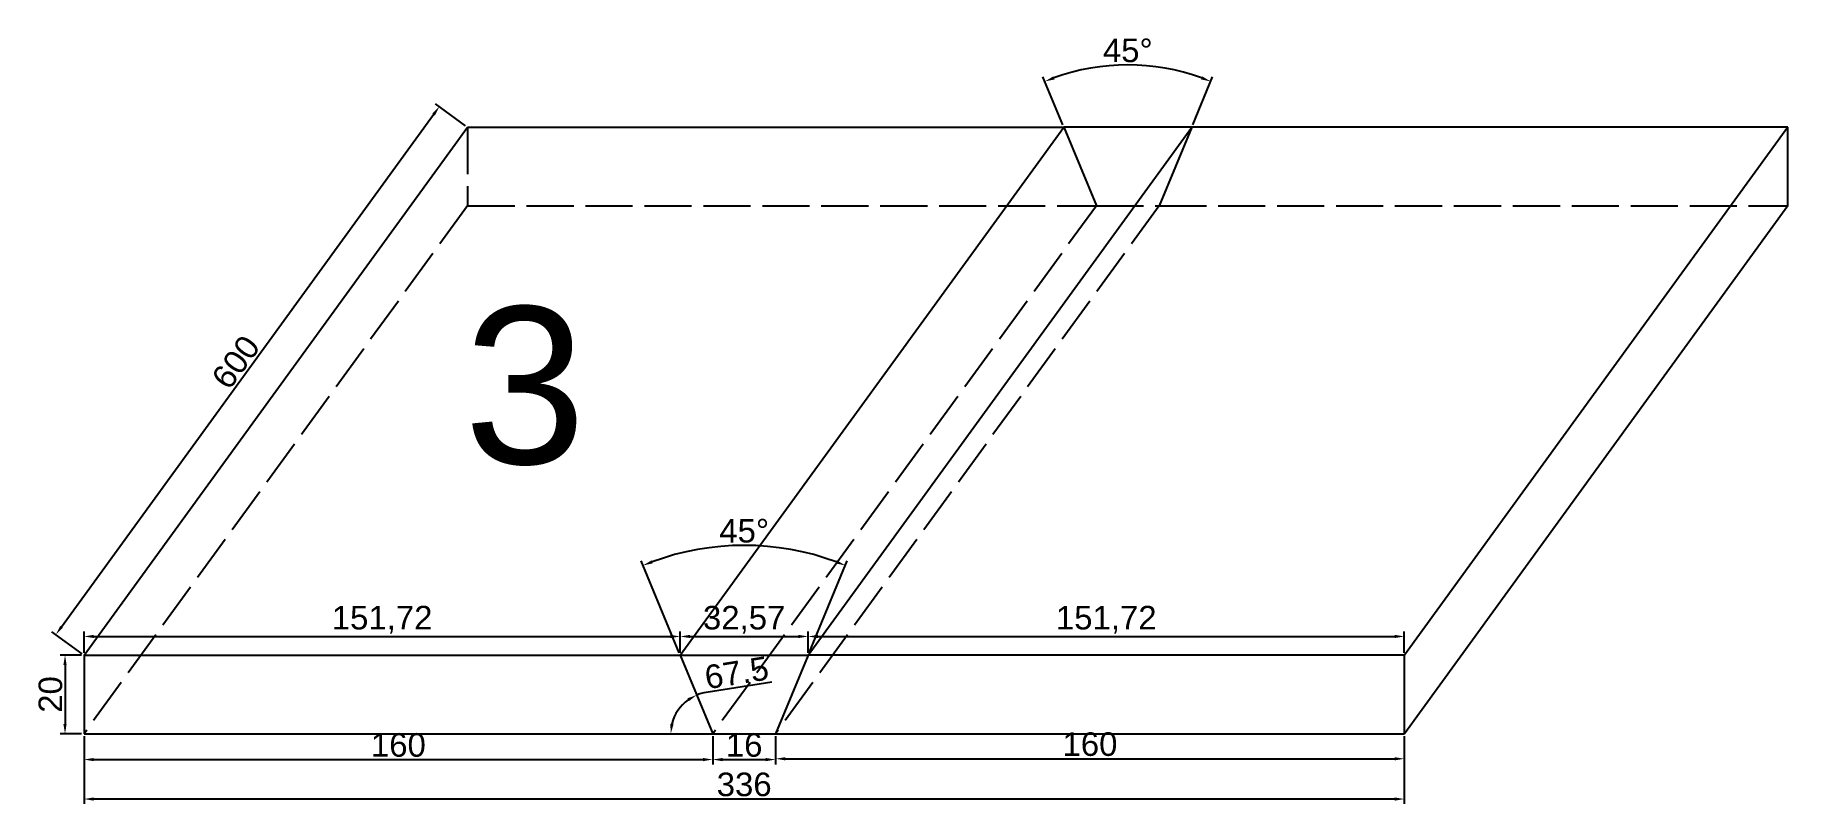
# Model space of a CAD drawing. Header units: millimetres. Extents: x 397 to 22000, y -812 to 12499.
# Drawn here: x 11951.1 to 12397.2, y 1838.6 to 2034.4 of the extents above; entities that cross this region are included whole.
import ezdxf

# ---------------------------------------------------------------- set-up
doc = ezdxf.new("R2010")
doc.units = ezdxf.units.MM
doc.linetypes.add('ACAD_ISO02W100', pattern=[15, 12, -3])
doc.layers.add('尺寸标注', color=6, linetype='Continuous')
doc.layers.add('标号', color=4, linetype='Continuous')
doc.styles.get("Standard").update_dxf_attribs({"font": 'arial.ttf'})
doc.dimstyles.new('ISO-25-old', dxfattribs={"dimtxt": 6, "dimasz": 2.5, "dimexe": 1.25, "dimexo": 0.625, "dimtad": 1, "dimtxsty": 'Standard', "dimcen": 2.5, "dimadec": 0, "dimazin": 0, "dimtfac": 1, "dimtmove": 0, "dimatfit": 3, "dimfxl": 1, "dimarcsym": 0})

msp = doc.modelspace()

# ---------------------------------------------------------------- texts
at = {"layer": '标号', "insert": (12060.207, 1924.622), "char_height": 40, "attachment_point": 7}
msp.add_mtext_dynamic_manual_height_columns('3 ', width=70.10425, gutter_width=12.5, heights=[0], dxfattribs=at)

# ---------------------------------------------------------------- blocks, each defined once
blk = doc.blocks.new('*D359')
at = {"layer": 'Defpoints', "color": 0, "transparency": 16777216}
for p in [(11963.54, 1856.45), (12123.54, 1856.45), (12123.54, 1849.88)]:
    blk.add_point(p, dxfattribs=at)
at = {"layer": '尺寸标注', "color": 0, "lineweight": -2, "transparency": 16777216}
for p, q in [((11963.54, 1855.83), (11963.54, 1848.63)), ((12123.54, 1855.83), (12123.54, 1848.63)), ((11966.04, 1849.88), (12121.04, 1849.88))]:
    blk.add_line(p, q, dxfattribs=at)
at = {"layer": '尺寸标注', "color": 0, "transparency": 16777216}
for points in [[(11966.04, 1850.29), (11966.04, 1849.46), (11963.54, 1849.88)], [(12121.04, 1850.29), (12121.04, 1849.46), (12123.54, 1849.88)]]:
    blk.add_solid(points, dxfattribs=at)
at = {"layer": '尺寸标注', "color": 0, "transparency": 16777216, "insert": (12043.54, 1853.56), "char_height": 6, "attachment_point": 5}
blk.add_mtext('160', dxfattribs=at)
blk = doc.blocks.new('*D360')
at = {"layer": 'Defpoints', "color": 0, "transparency": 16777216}
for p in [(11963.54, 1876.45), (11958.71, 1856.45), (11963.54, 1856.45)]:
    blk.add_point(p, dxfattribs=at)
at = {"layer": '尺寸标注', "color": 0, "lineweight": -2, "transparency": 16777216}
for p, q in [((11962.92, 1876.45), (11957.46, 1876.45)), ((11958.71, 1873.95), (11958.71, 1858.95)), ((11962.92, 1856.45), (11957.46, 1856.45))]:
    blk.add_line(p, q, dxfattribs=at)
at = {"layer": '尺寸标注', "color": 0, "transparency": 16777216}
for points in [[(11958.29, 1873.95), (11959.12, 1873.95), (11958.71, 1876.45)], [(11958.29, 1858.95), (11959.12, 1858.95), (11958.71, 1856.45)]]:
    blk.add_solid(points, dxfattribs=at)
at = {"layer": '尺寸标注', "color": 0, "transparency": 16777216, "insert": (11955.02, 1866.45), "char_height": 6, "attachment_point": 5, "rotation": 90}
blk.add_mtext('20', dxfattribs=at)
blk = doc.blocks.new('*D361')
at = {"layer": 'Defpoints', "color": 0, "transparency": 16777216}
for p in [(12053.97, 2016.12), (12061.16, 2010.9), (11963.54, 1876.45)]:
    blk.add_point(p, dxfattribs=at)
at = {"layer": '尺寸标注', "color": 0, "lineweight": -2, "transparency": 16777216}
for p, q in [((12060.66, 2011.27), (12052.96, 2016.86)), ((11957.82, 1883.7), (12052.5, 2014.1)), ((11963.04, 1876.82), (11955.34, 1882.41))]:
    blk.add_line(p, q, dxfattribs=at)
at = {"layer": '尺寸标注', "color": 0, "transparency": 16777216}
for points in [[(12052.17, 2014.34), (12052.84, 2013.86), (12053.97, 2016.12)], [(11957.48, 1883.94), (11958.16, 1883.45), (11956.35, 1881.68)]]:
    blk.add_solid(points, dxfattribs=at)
at = {"layer": '尺寸标注', "color": 0, "transparency": 16777216, "insert": (12002.18, 1951.07), "char_height": 6, "attachment_point": 5, "rotation": 54.0168}
blk.add_mtext('600', dxfattribs=at)
blk = doc.blocks.new('*D362')
at = {"layer": 'Defpoints', "color": 0, "transparency": 16777216}
for p in [(12115.26, 1876.45), (12113.68, 1860.54), (11963.54, 1856.45), (12123.54, 1856.45), (12123.54, 1856.45)]:
    blk.add_point(p, dxfattribs=at)
at = {"layer": '尺寸标注', "color": 0, "lineweight": -2, "transparency": 16777216}
blk.add_line((12121.86, 1867), (12138.56, 1869.66), dxfattribs=at)
for start, end in [(125.9457, 166.5543), (99.0543, 112.5)]:
    blk.add_arc((12123.54, 1856.45), 10.68, start, end, dxfattribs=at)
at = {"layer": '尺寸标注', "color": 0, "transparency": 16777216}
for points in [[(12117.07, 1865.46), (12117.48, 1864.74), (12119.46, 1866.32)], [(12113.57, 1858.89), (12112.74, 1858.99), (12112.86, 1856.45)]]:
    blk.add_solid(points, dxfattribs=at)
at = {"layer": '尺寸标注', "color": 0, "transparency": 16777216, "insert": (12129.63, 1871.97), "char_height": 6, "attachment_point": 5, "rotation": 9.0543}
blk.add_mtext('67.5', dxfattribs=at)
blk = doc.blocks.new('*D343')
at = {"layer": 'Defpoints', "color": 0, "transparency": 16777216}
for p in [(12115.26, 1881.22), (11963.54, 1876.45), (12115.26, 1876.45)]:
    blk.add_point(p, dxfattribs=at)
at = {"layer": '尺寸标注', "color": 0, "lineweight": -2, "transparency": 16777216}
for p, q in [((11963.54, 1877.08), (11963.54, 1882.47)), ((12115.26, 1877.08), (12115.26, 1882.47)), ((11966.04, 1881.22), (12112.76, 1881.22))]:
    blk.add_line(p, q, dxfattribs=at)
at = {"layer": '尺寸标注', "color": 0, "transparency": 16777216}
for points in [[(11966.04, 1881.64), (11966.04, 1880.81), (11963.54, 1881.22)], [(12112.76, 1881.64), (12112.76, 1880.81), (12115.26, 1881.22)]]:
    blk.add_solid(points, dxfattribs=at)
at = {"layer": '尺寸标注', "color": 0, "transparency": 16777216, "insert": (12039.4, 1885.45), "char_height": 6, "attachment_point": 5}
blk.add_mtext('151,72', dxfattribs=at)
blk = doc.blocks.new('*D444')
at = {"layer": 'Defpoints', "color": 0, "transparency": 16777216}
for p in [(12123.54, 1856.45), (12139.54, 1856.45), (12139.54, 1849.88)]:
    blk.add_point(p, dxfattribs=at)
at = {"layer": '尺寸标注', "color": 0, "lineweight": -2, "transparency": 16777216}
for p, q in [((12123.54, 1855.83), (12123.54, 1848.63)), ((12139.54, 1855.83), (12139.54, 1848.63)), ((12126.04, 1849.88), (12137.04, 1849.88))]:
    blk.add_line(p, q, dxfattribs=at)
at = {"layer": '尺寸标注', "color": 0, "transparency": 16777216}
for points in [[(12126.04, 1850.29), (12126.04, 1849.46), (12123.54, 1849.88)], [(12137.04, 1850.29), (12137.04, 1849.46), (12139.54, 1849.88)]]:
    blk.add_solid(points, dxfattribs=at)
at = {"layer": '尺寸标注', "color": 0, "transparency": 16777216, "insert": (12131.54, 1853.56), "char_height": 6, "attachment_point": 5}
blk.add_mtext('16', dxfattribs=at)
blk = doc.blocks.new('*D445')
at = {"layer": 'Defpoints', "color": 0, "transparency": 16777216}
for p in [(12147.83, 1881.22), (12115.26, 1876.45), (12147.83, 1876.45)]:
    blk.add_point(p, dxfattribs=at)
at = {"layer": '尺寸标注', "color": 0, "lineweight": -2, "transparency": 16777216}
for p, q in [((12115.26, 1877.08), (12115.26, 1882.47)), ((12147.83, 1877.08), (12147.83, 1882.47)), ((12117.76, 1881.22), (12145.33, 1881.22))]:
    blk.add_line(p, q, dxfattribs=at)
at = {"layer": '尺寸标注', "color": 0, "transparency": 16777216}
for points in [[(12117.76, 1881.64), (12117.76, 1880.81), (12115.26, 1881.22)], [(12145.33, 1881.64), (12145.33, 1880.81), (12147.83, 1881.22)]]:
    blk.add_solid(points, dxfattribs=at)
at = {"layer": '尺寸标注', "color": 0, "transparency": 16777216, "insert": (12131.54, 1885.45), "char_height": 6, "attachment_point": 5}
blk.add_mtext('32,57', dxfattribs=at)
blk = doc.blocks.new('*D446')
at = {"layer": 'Defpoints', "color": 0, "transparency": 16777216}
for p in [(12299.54, 1881.22), (12147.83, 1876.45), (12299.54, 1876.45)]:
    blk.add_point(p, dxfattribs=at)
at = {"layer": '尺寸标注', "color": 0, "lineweight": -2, "transparency": 16777216}
for p, q in [((12147.83, 1877.08), (12147.83, 1882.47)), ((12299.54, 1877.08), (12299.54, 1882.47)), ((12150.33, 1881.22), (12297.04, 1881.22))]:
    blk.add_line(p, q, dxfattribs=at)
at = {"layer": '尺寸标注', "color": 0, "transparency": 16777216}
for points in [[(12150.33, 1881.64), (12150.33, 1880.81), (12147.83, 1881.22)], [(12297.04, 1881.64), (12297.04, 1880.81), (12299.54, 1881.22)]]:
    blk.add_solid(points, dxfattribs=at)
at = {"layer": '尺寸标注', "color": 0, "transparency": 16777216, "insert": (12223.68, 1885.45), "char_height": 6, "attachment_point": 5}
blk.add_mtext('151,72', dxfattribs=at)
blk = doc.blocks.new('*D447')
at = {"layer": 'Defpoints', "color": 0, "transparency": 16777216}
for p in [(12139.54, 1856.45), (12299.54, 1856.45), (12299.54, 1850.08)]:
    blk.add_point(p, dxfattribs=at)
at = {"layer": '尺寸标注', "color": 0, "lineweight": -2, "transparency": 16777216}
for p, q in [((12139.54, 1855.83), (12139.54, 1848.83)), ((12299.54, 1855.83), (12299.54, 1848.83)), ((12142.04, 1850.08), (12297.04, 1850.08))]:
    blk.add_line(p, q, dxfattribs=at)
at = {"layer": '尺寸标注', "color": 0, "transparency": 16777216}
for points in [[(12142.04, 1850.5), (12142.04, 1849.67), (12139.54, 1850.08)], [(12297.04, 1850.5), (12297.04, 1849.67), (12299.54, 1850.08)]]:
    blk.add_solid(points, dxfattribs=at)
at = {"layer": '尺寸标注', "color": 0, "transparency": 16777216, "insert": (12219.54, 1853.77), "char_height": 6, "attachment_point": 5}
blk.add_mtext('160', dxfattribs=at)
blk = doc.blocks.new('*D448')
at = {"layer": 'Defpoints', "color": 0, "transparency": 16777216}
for p in [(11963.54, 1856.45), (12299.54, 1856.45), (11963.54, 1839.83)]:
    blk.add_point(p, dxfattribs=at)
at = {"layer": '尺寸标注', "color": 0, "lineweight": -2, "transparency": 16777216}
for p, q in [((11963.54, 1855.83), (11963.54, 1838.58)), ((12299.54, 1855.83), (12299.54, 1838.58)), ((12297.04, 1839.83), (11966.04, 1839.83))]:
    blk.add_line(p, q, dxfattribs=at)
at = {"layer": '尺寸标注', "color": 0, "transparency": 16777216}
for points in [[(11966.04, 1840.24), (11966.04, 1839.41), (11963.54, 1839.83)], [(12297.04, 1840.24), (12297.04, 1839.41), (12299.54, 1839.83)]]:
    blk.add_solid(points, dxfattribs=at)
at = {"layer": '尺寸标注', "color": 0, "transparency": 16777216, "insert": (12131.54, 1843.52), "char_height": 6, "attachment_point": 5}
blk.add_mtext('336', dxfattribs=at)
blk = doc.blocks.new('*D449')
at = {"layer": 'Defpoints', "color": 0, "transparency": 16777216}
for p in [(12236.36, 2026.27), (12212.88, 2010.9), (12245.45, 2010.9), (12221.16, 1990.9), (12237.16, 1990.9)]:
    blk.add_point(p, dxfattribs=at)
at = {"layer": '尺寸标注', "color": 0, "lineweight": -2, "transparency": 16777216}
for p, q in [((12212.64, 2011.48), (12207.58, 2023.69)), ((12245.69, 2011.48), (12250.75, 2023.69))]:
    blk.add_line(p, q, dxfattribs=at)
blk.add_arc((12229.16, 1971.59), 55.15, 70.0975, 109.9025, dxfattribs=at)
at = {"layer": '尺寸标注', "color": 0, "transparency": 16777216}
for points in [[(12210.54, 2023.05), (12210.24, 2023.83), (12208.06, 2022.54)], [(12248.09, 2023.83), (12247.79, 2023.05), (12250.27, 2022.54)]]:
    blk.add_solid(points, dxfattribs=at)
at = {"layer": '尺寸标注', "color": 0, "transparency": 16777216, "insert": (12229.16, 2030.41), "char_height": 6, "attachment_point": 5}
blk.add_mtext('45°', dxfattribs=at)
blk = doc.blocks.new('*D450')
at = {"layer": 'Defpoints', "color": 0, "transparency": 16777216}
for p in [(12140.32, 1903.85), (12115.26, 1876.45), (12147.83, 1876.45), (12123.54, 1856.45), (12139.54, 1856.45)]:
    blk.add_point(p, dxfattribs=at)
at = {"layer": '尺寸标注', "color": 0, "lineweight": -2, "transparency": 16777216}
for p, q in [((12115.02, 1877.03), (12105.32, 1900.46)), ((12148.07, 1877.03), (12157.77, 1900.46))]:
    blk.add_line(p, q, dxfattribs=at)
blk.add_arc((12131.54, 1837.14), 67.28, 69.629, 110.371, dxfattribs=at)
at = {"layer": '尺寸标注', "color": 0, "transparency": 16777216}
for points in [[(12108.27, 1899.83), (12107.97, 1900.6), (12105.79, 1899.3)], [(12155.12, 1900.6), (12154.81, 1899.83), (12157.29, 1899.3)]]:
    blk.add_solid(points, dxfattribs=at)
at = {"layer": '尺寸标注', "color": 0, "transparency": 16777216, "insert": (12131.54, 1908.1), "char_height": 6, "attachment_point": 5}
blk.add_mtext('45°', dxfattribs=at)

# ---------------------------------------------------------------- dimensions: what is measured, and where the dimension line sits
at = {"layer": '尺寸标注'}
for base, line1, line2, picture, middle in [((12236.362, 2026.265), ((12245.448, 2010.902), (12237.164, 1990.902)), ((12212.879, 2010.902), (12221.164, 1990.902)), '*D449', (12229.164, 2030.413)), ((12140.325, 1903.848), ((12147.827, 1876.455), (12139.542, 1856.455)), ((12115.258, 1876.455), (12123.542, 1856.455)), '*D450', (12131.542, 1908.1))]:
    dim = msp.add_angular_dim_2l(base=base, line1=line1, line2=line2, dimstyle='ISO-25-old', dxfattribs=at)
    dim.commit()
    dim.dimension.update_dxf_attribs({"geometry": picture, "text_midpoint": middle})
dim = msp.add_aligned_dim(p1=(11963.542, 1876.455), p2=(12061.164, 2010.902), distance=8.887, text='600', dimstyle='ISO-25-old', dxfattribs=at)
dim.commit()
dim.dimension.update_dxf_attribs({"geometry": '*D361', "text_midpoint": (12002.177, 1951.067)})
for p1, p2, distance, picture, middle in [((11963.542, 1876.455), (12115.258, 1876.455), 4.769, '*D343', (12039.4, 1885.454)), ((12115.258, 1876.455), (12147.827, 1876.455), 4.769, '*D445', (12131.542, 1885.454)), ((12147.8266, 1876.4545), (12299.5423, 1876.4545), 4.769, '*D446', (12223.6845, 1885.4543)), ((11963.542, 1856.455), (12123.542, 1856.455), -6.578, '*D359', (12043.542, 1853.565)), ((12299.542, 1856.455), (11963.542, 1856.455), 16.629, '*D448', (12131.542, 1843.516)), ((12123.542, 1856.455), (12139.542, 1856.455), -6.578, '*D444', (12131.542, 1853.565)), ((12139.542, 1856.455), (12299.542, 1856.455), -6.37, '*D447', (12219.542, 1853.773))]:
    dim = msp.add_aligned_dim(p1=p1, p2=p2, distance=distance, dimstyle='ISO-25-old', dxfattribs=at)
    dim.commit()
    dim.dimension.update_dxf_attribs({"geometry": picture, "text_midpoint": middle})
dim = msp.add_linear_dim(base=(11958.708, 1856.455), p1=(11963.542, 1876.455), p2=(11963.542, 1856.455), angle=90, dimstyle='ISO-25-old', dxfattribs=at)
dim.commit()
dim.dimension.update_dxf_attribs({"geometry": '*D360', "text_midpoint": (11955.02, 1866.455)})
dim = msp.add_angular_dim_2l(base=(12113.677, 1860.541), line1=((11963.542, 1856.455), (12123.542, 1856.455)), line2=((12115.258, 1876.455), (12123.542, 1856.455)), text='67.5', dimstyle='ISO-25-old', dxfattribs=at)
dim.commit()
dim.dimension.update_dxf_attribs({"geometry": '*D362', "text_midpoint": (12129.633, 1871.972)})

# ---------------------------------------------------------------- linework, layer by layer
for p, q in [((11963.542, 1876.455), (12061.164, 2010.902)), ((12061.164, 2010.902), (12212.879, 2010.902)), ((12115.258, 1876.455), (12212.879, 2010.902)), ((12147.827, 1876.455), (12245.448, 2010.902)), ((12212.879, 2010.902), (12221.164, 1990.902)), ((12397.164, 2010.902), (12212.879, 2010.902)), ((12245.448, 2010.902), (12237.164, 1990.902)), ((12397.164, 2010.902), (12299.542, 1876.455)), ((12397.164, 1990.902), (12397.164, 2010.902)), ((12237.164, 1990.902), (12237.164, 1990.902)), ((12397.164, 1990.902), (12299.542, 1856.455)), ((11963.542, 1876.455), (11963.542, 1856.455)), ((11963.542, 1876.455), (12115.258, 1876.455)), ((12115.258, 1876.455), (12123.542, 1856.455)), ((12115.258, 1876.455), (12147.827, 1876.455)), ((12147.827, 1876.455), (12139.542, 1856.455)), ((12299.542, 1876.455), (12147.827, 1876.455)), ((12299.542, 1856.455), (12299.542, 1876.455)), ((11963.542, 1856.455), (12123.542, 1856.455)), ((12123.542, 1856.455), (12139.542, 1856.455)), ((12139.542, 1856.455), (12299.542, 1856.455))]:
    msp.add_line(p, q)
at = {"linetype": 'ACAD_ISO02W100'}
for p, q in [((12061.164, 2010.902), (12061.164, 1990.902)), ((12061.164, 1990.902), (11963.542, 1856.455)), ((12061.164, 1990.902), (12221.164, 1990.902)), ((12221.164, 1990.902), (12123.542, 1856.455)), ((12237.164, 1990.902), (12139.542, 1856.455)), ((12221.164, 1990.902), (12237.164, 1990.902)), ((12237.164, 1990.902), (12397.164, 1990.902))]:
    msp.add_line(p, q, dxfattribs=at)

msp.set_redraw_order([(e.dxf.handle, doc.entitydb.next_handle()) for e in msp.query("TEXT MTEXT ATTDEF DIMENSION ARC_DIMENSION")])  # texts and dimensions are drawn at this point

doc.saveas('drawing.dxf')
